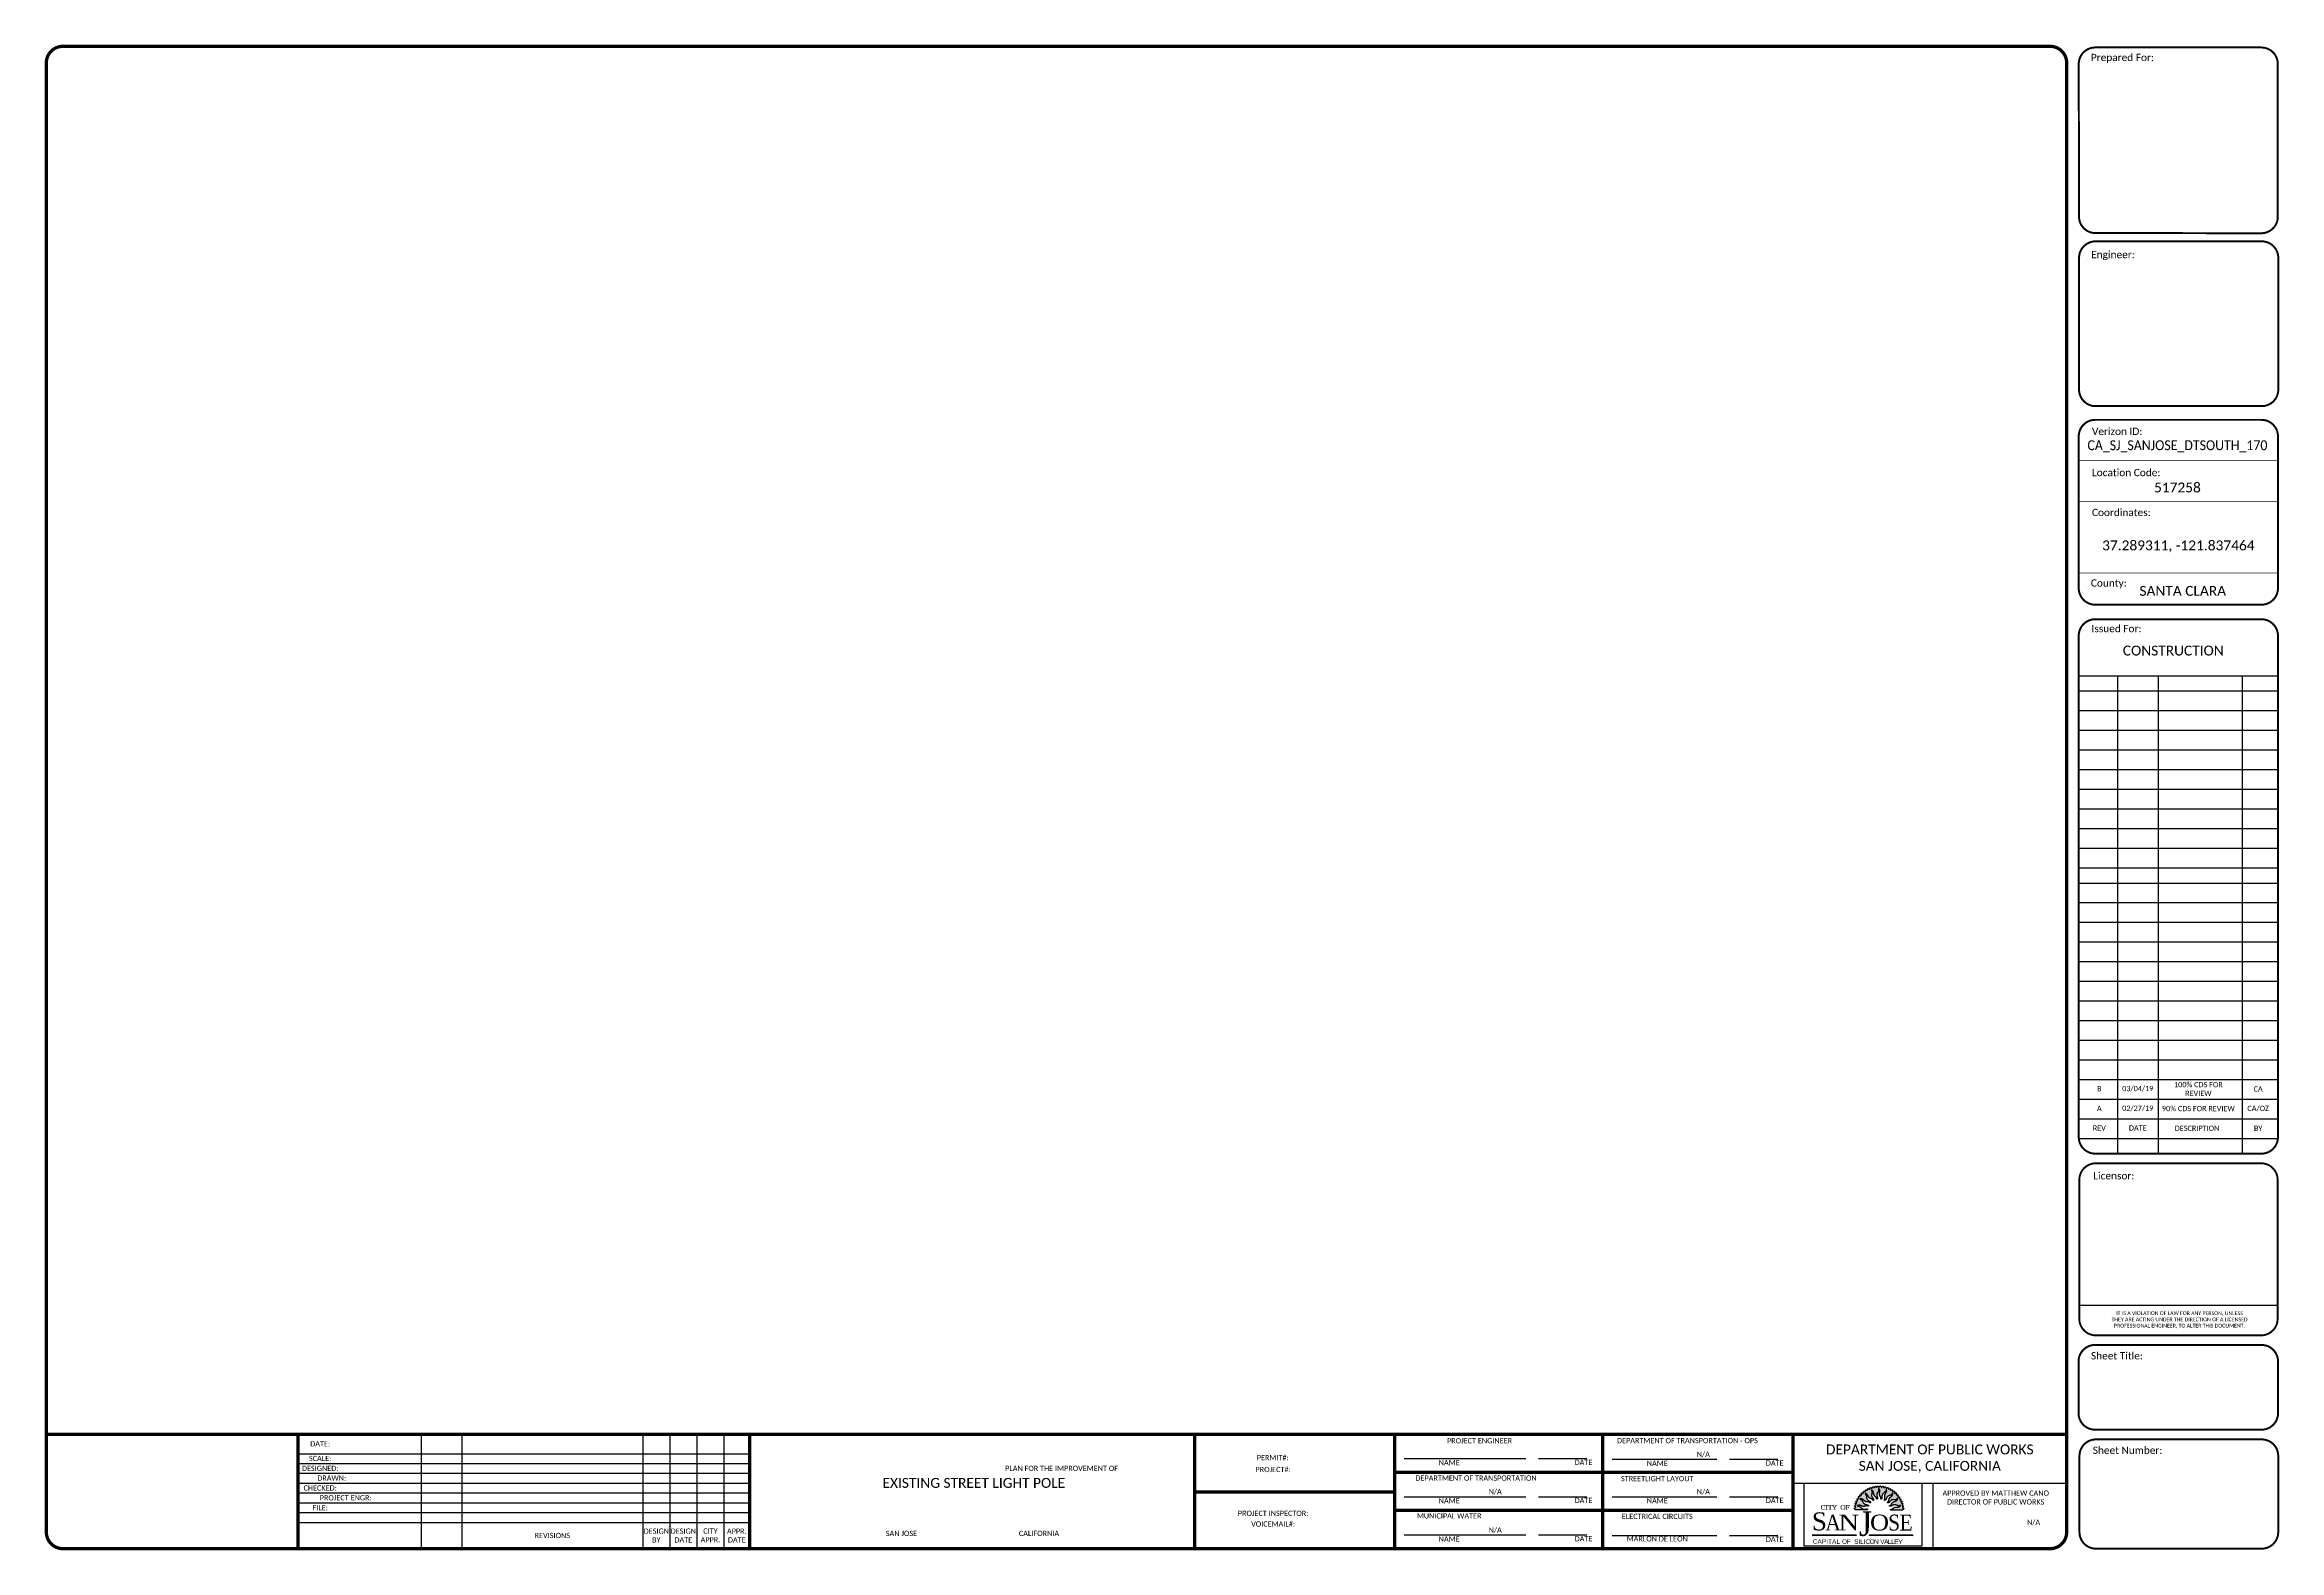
# Model space of a CAD drawing. Header units: inches. Extents: x 0 to 33.8, y 0 to 22.8.
import ezdxf

# ---------------------------------------------------------------- set-up
doc = ezdxf.new("R2010")
doc.units = ezdxf.units.IN
doc.header["$MEASUREMENT"] = 0
doc.layers.get('0').update_dxf_attribs({"linetype": 'CONTINUOUS'})
doc.layers.get('Defpoints').update_dxf_attribs({"linetype": 'CONTINUOUS'})
for name, color, linetype in [('AT&T NSB A&E Template Master Title Block (CD-24x36)$0$G-Anno-Titl-Thin', 4, 'CONTINUOUS'), ('AT&T NSB A&E Template Master Title Block (CD-24x36)$0$G-Anno-Ttlb-Line', 4, 'CONTINUOUS'), ('AT&T NSB A&E Template Master Title Block (CD-24x36)$0$G-Anno-Ttlb-Text', 2, 'CONTINUOUS'), ('Logo', 1, 'CONTINUOUS'), ('Project Title Block (CD-24x36)$0$G-Anno-Ttlb-Text', 2, 'CONTINUOUS')]:
    doc.layers.add(name, color=color, linetype=linetype)
doc.styles.add('AT&T NSB A&E Template Master Title Block (CD-24x36)$0$Standard', font='GOTHIC.TTF')
doc.styles.add('Project Title Block (CD-24x36)$0$BAG Sub Text', font='GOTHIC.TTF')
doc.styles.get("Standard").update_dxf_attribs({"font": 'romans'})

# ---------------------------------------------------------------- blocks, each defined once
blk = doc.blocks.new('CITY OF SAN JOSE LOGO')
h = blk.add_hatch(color=0)
h.dxf.hatch_style = 1
edge = h.paths.add_edge_path()
edge.add_line((1.154, -0.042), (1.152, -0.044))
edge.add_spline(control_points=[(1.152, -0.044), (1.146, -0.05), (1.14, -0.056), (1.135, -0.063)], knot_values=[65.018884, 65.018884, 65.018884, 65.018884, 65.912477, 65.912477, 65.912477, 65.912477], weights=[1, 1, 1, 1], degree=3, periodic=0)
edge.add_spline(control_points=[(1.135, -0.063), (1.129, -0.056), (1.123, -0.05), (1.115, -0.042)], knot_values=[65.912477, 65.912477, 65.912477, 65.912477, 66.827028, 66.827028, 66.827028, 66.827028], weights=[1, 1, 1, 1], degree=3, periodic=0)
edge.add_line((1.115, -0.042), (1.114, -0.044))
edge.add_spline(control_points=[(1.114, -0.044), (1.109, -0.051), (1.103, -0.057), (1.098, -0.064)], knot_values=[66.992057, 66.992057, 66.992057, 66.992057, 67.912477, 67.912477, 67.912477, 67.912477], weights=[1, 1, 1, 1], degree=3, periodic=0)
edge.add_spline(control_points=[(1.098, -0.064), (1.091, -0.058), (1.084, -0.051), (1.077, -0.045)], knot_values=[67.912477, 67.912477, 67.912477, 67.912477, 68.912477, 68.912477, 68.912477, 68.912477], weights=[1, 1, 1, 1], degree=3, periodic=0)
edge.add_spline(control_points=[(1.077, -0.045), (1.071, -0.053), (1.066, -0.061), (1.061, -0.07)], knot_values=[68.912477, 68.912477, 68.912477, 68.912477, 69.912477, 69.912477, 69.912477, 69.912477], weights=[1, 1, 1, 1], degree=3, periodic=0)
edge.add_spline(control_points=[(1.061, -0.07), (1.054, -0.064), (1.046, -0.059), (1.039, -0.054)], knot_values=[69.912477, 69.912477, 69.912477, 69.912477, 70.912477, 70.912477, 70.912477, 70.912477], weights=[1, 1, 1, 1], degree=3, periodic=0)
edge.add_spline(control_points=[(1.039, -0.054), (1.035, -0.063), (1.03, -0.072), (1.026, -0.081)], knot_values=[70.912477, 70.912477, 70.912477, 70.912477, 71.912477, 71.912477, 71.912477, 71.912477], weights=[1, 1, 1, 1], degree=3, periodic=0)
edge.add_spline(control_points=[(1.026, -0.081), (1.018, -0.076), (1.009, -0.07), (1.001, -0.065)], knot_values=[71.912477, 71.912477, 71.912477, 71.912477, 72.912477, 72.912477, 72.912477, 72.912477], weights=[1, 1, 1, 1], degree=3, periodic=0)
edge.add_spline(control_points=[(1.001, -0.065), (0.998, -0.075), (0.995, -0.084), (0.992, -0.094)], knot_values=[72.912477, 72.912477, 72.912477, 72.912477, 73.912477, 73.912477, 73.912477, 73.912477], weights=[1, 1, 1, 1], degree=3, periodic=0)
edge.add_spline(control_points=[(0.992, -0.094), (0.983, -0.089), (0.974, -0.085), (0.965, -0.08)], knot_values=[73.912477, 73.912477, 73.912477, 73.912477, 74.912477, 74.912477, 74.912477, 74.912477], weights=[1, 1, 1, 1], degree=3, periodic=0)
edge.add_spline(control_points=[(0.965, -0.08), (0.963, -0.089), (0.961, -0.099), (0.958, -0.108)], knot_values=[74.912477, 74.912477, 74.912477, 74.912477, 75.912477, 75.912477, 75.912477, 75.912477], weights=[1, 1, 1, 1], degree=3, periodic=0)
edge.add_spline(control_points=[(0.958, -0.108), (0.949, -0.105), (0.939, -0.102), (0.93, -0.099)], knot_values=[75.912477, 75.912477, 75.912477, 75.912477, 76.912477, 76.912477, 76.912477, 76.912477], weights=[1, 1, 1, 1], degree=3, periodic=0)
edge.add_spline(control_points=[(0.93, -0.099), (0.929, -0.109), (0.928, -0.118), (0.928, -0.128)], knot_values=[76.912477, 76.912477, 76.912477, 76.912477, 77.912477, 77.912477, 77.912477, 77.912477], weights=[1, 1, 1, 1], degree=3, periodic=0)
edge.add_spline(control_points=[(0.928, -0.128), (0.918, -0.126), (0.908, -0.124), (0.898, -0.122)], knot_values=[77.912477, 77.912477, 77.912477, 77.912477, 78.912477, 78.912477, 78.912477, 78.912477], weights=[1, 1, 1, 1], degree=3, periodic=0)
edge.add_spline(control_points=[(0.898, -0.122), (0.899, -0.132), (0.899, -0.141), (0.899, -0.151)], knot_values=[78.912477, 78.912477, 78.912477, 78.912477, 79.912477, 79.912477, 79.912477, 79.912477], weights=[1, 1, 1, 1], degree=3, periodic=0)
edge.add_spline(control_points=[(0.899, -0.151), (0.889, -0.15), (0.879, -0.148), (0.869, -0.147)], knot_values=[79.912477, 79.912477, 79.912477, 79.912477, 80.912477, 80.912477, 80.912477, 80.912477], weights=[1, 1, 1, 1], degree=3, periodic=0)
edge.add_spline(control_points=[(0.869, -0.147), (0.87, -0.157), (0.871, -0.166), (0.872, -0.176)], knot_values=[80.912477, 80.912477, 80.912477, 80.912477, 81.912477, 81.912477, 81.912477, 81.912477], weights=[1, 1, 1, 1], degree=3, periodic=0)
edge.add_spline(control_points=[(0.872, -0.176), (0.862, -0.176), (0.853, -0.175), (0.843, -0.175)], knot_values=[81.912477, 81.912477, 81.912477, 81.912477, 82.912477, 82.912477, 82.912477, 82.912477], weights=[1, 1, 1, 1], degree=3, periodic=0)
edge.add_spline(control_points=[(0.843, -0.175), (0.845, -0.185), (0.847, -0.194), (0.849, -0.203)], knot_values=[82.912477, 82.912477, 82.912477, 82.912477, 83.912477, 83.912477, 83.912477, 83.912477], weights=[1, 1, 1, 1], degree=3, periodic=0)
edge.add_spline(control_points=[(0.849, -0.203), (0.839, -0.204), (0.83, -0.205), (0.82, -0.206)], knot_values=[83.912477, 83.912477, 83.912477, 83.912477, 84.912477, 84.912477, 84.912477, 84.912477], weights=[1, 1, 1, 1], degree=3, periodic=0)
edge.add_spline(control_points=[(0.82, -0.206), (0.823, -0.216), (0.826, -0.225), (0.828, -0.235)], knot_values=[84.912477, 84.912477, 84.912477, 84.912477, 85.912477, 85.912477, 85.912477, 85.912477], weights=[1, 1, 1, 1], degree=3, periodic=0)
edge.add_spline(control_points=[(0.828, -0.235), (0.819, -0.237), (0.809, -0.239), (0.799, -0.241)], knot_values=[85.912477, 85.912477, 85.912477, 85.912477, 86.912477, 86.912477, 86.912477, 86.912477], weights=[1, 1, 1, 1], degree=3, periodic=0)
edge.add_spline(control_points=[(0.799, -0.241), (0.803, -0.249), (0.807, -0.256), (0.81, -0.264)], knot_values=[86.912477, 86.912477, 86.912477, 86.912477, 87.912477, 87.912477, 87.912477, 87.912477], weights=[1, 1, 1, 1], degree=3, periodic=0)
edge.add_spline(control_points=[(0.81, -0.264), (0.801, -0.268), (0.792, -0.271), (0.783, -0.275)], knot_values=[87.912477, 87.912477, 87.912477, 87.912477, 88.912477, 88.912477, 88.912477, 88.912477], weights=[1, 1, 1, 1], degree=3, periodic=0)
edge.add_spline(control_points=[(0.783, -0.275), (0.788, -0.283), (0.794, -0.291), (0.799, -0.299)], knot_values=[88.912477, 88.912477, 88.912477, 88.912477, 89.912477, 89.912477, 89.912477, 89.912477], weights=[1, 1, 1, 1], degree=3, periodic=0)
edge.add_spline(control_points=[(0.799, -0.299), (0.789, -0.302), (0.78, -0.306), (0.77, -0.309)], knot_values=[89.912477, 89.912477, 89.912477, 89.912477, 90.912477, 90.912477, 90.912477, 90.912477], weights=[1, 1, 1, 1], degree=3, periodic=0)
edge.add_spline(control_points=[(0.77, -0.309), (0.776, -0.317), (0.782, -0.325), (0.788, -0.333)], knot_values=[90.912477, 90.912477, 90.912477, 90.912477, 91.912477, 91.912477, 91.912477, 91.912477], weights=[1, 1, 1, 1], degree=3, periodic=0)
edge.add_spline(control_points=[(0.788, -0.333), (0.78, -0.337), (0.772, -0.342), (0.763, -0.346)], knot_values=[91.912477, 91.912477, 91.912477, 91.912477, 92.912477, 92.912477, 92.912477, 92.912477], weights=[1, 1, 1, 1], degree=3, periodic=0)
edge.add_spline(control_points=[(0.763, -0.346), (0.769, -0.353), (0.776, -0.36), (0.782, -0.367)], knot_values=[92.912477, 92.912477, 92.912477, 92.912477, 93.912477, 93.912477, 93.912477, 93.912477], weights=[1, 1, 1, 1], degree=3, periodic=0)
edge.add_spline(control_points=[(0.782, -0.367), (0.774, -0.373), (0.766, -0.379), (0.759, -0.385)], knot_values=[93.912477, 93.912477, 93.912477, 93.912477, 94.912477, 94.912477, 94.912477, 94.912477], weights=[1, 1, 1, 1], degree=3, periodic=0)
edge.add_spline(control_points=[(0.759, -0.385), (0.766, -0.392), (0.772, -0.398), (0.779, -0.405)], knot_values=[94.912477, 94.912477, 94.912477, 94.912477, 95.912477, 95.912477, 95.912477, 95.912477], weights=[1, 1, 1, 1], degree=3, periodic=0)
edge.add_spline(control_points=[(0.779, -0.405), (0.839, -0.405), (0.898, -0.405), (0.957, -0.406)], knot_values=[95.912477, 95.912477, 95.912477, 95.912477, 96.912477, 96.912477, 96.912477, 96.912477], weights=[1, 1, 1, 1], degree=3, periodic=0)
edge.add_spline(control_points=[(0.957, -0.406), (0.96, -0.405), (0.965, -0.399), (0.956, -0.391), (0.943, -0.39), (0.923, -0.394), (0.901, -0.397), (0.879, -0.386), (0.862, -0.371), (0.847, -0.358), (0.835, -0.348), (0.825, -0.348), (0.818, -0.347), (0.812, -0.349), (0.804, -0.343), (0.818, -0.336), (0.83, -0.335), (0.846, -0.334), (0.867, -0.344), (0.888, -0.354), (0.911, -0.353), (0.928, -0.35), (0.946, -0.34), (0.96, -0.346), (0.965, -0.349)], knot_values=[0, 0, 0, 0, 0.069703, 0.197526, 0.294856, 0.466266, 0.790704, 1.028546, 1.235025, 1.535478, 1.653614, 1.752281, 1.832092, 1.894994, 1.950228, 2.078459, 2.217461, 2.400663, 2.568027, 2.981807, 3.133652, 3.284134, 3.564973, 3.740364, 3.740364, 3.740364, 3.740364], weights=[1, 1, 1, 1, 1, 1, 1, 1, 1, 1, 1, 1, 1, 1, 1, 1, 1, 1, 1, 1, 1, 1, 1, 1, 1], degree=3, periodic=0)
edge.add_spline(control_points=[(0.965, -0.349), (0.966, -0.35), (0.967, -0.35), (0.969, -0.349)], knot_values=[3.740364, 3.740364, 3.740364, 3.740364, 4.351794, 4.351794, 4.351794, 4.351794], weights=[1, 0.969088, 0.969088, 1], degree=3, periodic=0)
edge.add_spline(control_points=[(0.969, -0.349), (0.972, -0.348), (0.979, -0.344), (0.972, -0.332), (0.96, -0.328), (0.942, -0.325), (0.919, -0.32), (0.9, -0.304), (0.888, -0.284), (0.881, -0.268), (0.873, -0.254), (0.863, -0.251), (0.856, -0.249), (0.85, -0.247), (0.847, -0.24), (0.86, -0.236), (0.872, -0.239), (0.886, -0.245), (0.905, -0.258), (0.921, -0.276), (0.943, -0.283), (0.96, -0.285), (0.98, -0.284), (0.99, -0.293), (0.994, -0.296)], knot_values=[4.351794, 4.351794, 4.351794, 4.351794, 4.452098, 4.582247, 4.680915, 4.856716, 5.181154, 5.422751, 5.639421, 5.91613, 6.027908, 6.123561, 6.224849, 6.278876, 6.321367, 6.424003, 6.580959, 6.751753, 6.913462, 7.341241, 7.493086, 7.643568, 7.922687, 8.077957, 8.077957, 8.077957, 8.077957], weights=[1, 1, 1, 1, 1, 1, 1, 1, 1, 1, 1, 1, 1, 1, 1, 1, 1, 1, 1, 1, 1, 1, 1, 1, 1], degree=3, periodic=0)
edge.add_spline(control_points=[(0.994, -0.296), (0.994, -0.297), (0.996, -0.298), (0.998, -0.298), (0.999, -0.298)], knot_values=[8.077957, 8.077957, 8.077957, 8.077957, 8.106921, 8.13983, 8.13983, 8.13983, 8.13983], weights=[1, 1, 1, 1, 1], degree=3, periodic=0)
edge.add_spline(control_points=[(0.999, -0.298), (1.001, -0.298), (1.009, -0.298), (1.004, -0.285), (0.998, -0.275), (0.981, -0.266), (0.962, -0.254), (0.947, -0.233), (0.944, -0.21), (0.944, -0.191), (0.938, -0.178), (0.933, -0.172), (0.929, -0.168), (0.924, -0.166), (0.92, -0.159), (0.933, -0.156), (0.943, -0.163), (0.955, -0.172), (0.968, -0.191), (0.977, -0.213), (0.996, -0.228), (1.012, -0.234), (1.031, -0.24), (1.038, -0.252), (1.04, -0.257)], knot_values=[8.13983, 8.13983, 8.13983, 8.13983, 8.209533, 8.337356, 8.434686, 8.606095, 8.930533, 9.179901, 9.395582, 9.675103, 9.770168, 9.860688, 9.923688, 9.977534, 10.030828, 10.119134, 10.270974, 10.447908, 10.592259, 11.03213, 11.185737, 11.338012, 11.617132, 11.780588, 11.780588, 11.780588, 11.780588], weights=[1, 1, 1, 1, 1, 1, 1, 1, 1, 1, 1, 1, 1, 1, 1, 1, 1, 1, 1, 1, 1, 1, 1, 1, 1], degree=3, periodic=0)
edge.add_spline(control_points=[(1.04, -0.257), (1.041, -0.258), (1.042, -0.26), (1.044, -0.26), (1.044, -0.26)], knot_values=[11.780588, 11.780588, 11.780588, 11.780588, 11.818644, 11.837073, 11.837073, 11.837073, 11.837073], weights=[1, 1, 1, 1, 1], degree=3, periodic=0)
edge.add_spline(control_points=[(1.044, -0.26), (1.047, -0.261), (1.054, -0.262), (1.053, -0.249), (1.051, -0.238), (1.038, -0.224), (1.023, -0.206), (1.021, -0.182), (1.025, -0.16), (1.028, -0.142), (1.029, -0.128), (1.026, -0.12), (1.022, -0.116), (1.02, -0.111), (1.019, -0.104), (1.03, -0.106), (1.036, -0.114), (1.046, -0.125), (1.054, -0.148), (1.053, -0.172), (1.066, -0.192), (1.078, -0.204), (1.093, -0.215), (1.097, -0.229), (1.098, -0.233)], knot_values=[11.837073, 11.837073, 11.837073, 11.837073, 11.90642, 12.034243, 12.131573, 12.302983, 12.627421, 12.865263, 13.071742, 13.330288, 13.459414, 13.53541, 13.594616, 13.648197, 13.70705, 13.781178, 13.909163, 14.070319, 14.239317, 14.676509, 14.828355, 14.978836, 15.257956, 15.409592, 15.409592, 15.409592, 15.409592], weights=[1, 1, 1, 1, 1, 1, 1, 1, 1, 1, 1, 1, 1, 1, 1, 1, 1, 1, 1, 1, 1, 1, 1, 1, 1], degree=3, periodic=0)
edge.add_spline(control_points=[(1.098, -0.233), (1.098, -0.235), (1.099, -0.237), (1.101, -0.238)], knot_values=[15.409592, 15.409592, 15.409592, 15.409592, 16.012577, 16.012577, 16.012577, 16.012577], weights=[1, 0.96993, 0.96993, 1], degree=3, periodic=0)
edge.add_spline(control_points=[(1.101, -0.238), (1.102, -0.24), (1.107, -0.245), (1.112, -0.231), (1.113, -0.221), (1.106, -0.203), (1.098, -0.181), (1.104, -0.157), (1.114, -0.138), (1.125, -0.123), (1.131, -0.109), (1.133, -0.1), (1.129, -0.094), (1.127, -0.09), (1.128, -0.08), (1.137, -0.087), (1.143, -0.096), (1.149, -0.111), (1.145, -0.136), (1.137, -0.159), (1.143, -0.181), (1.149, -0.198), (1.164, -0.212), (1.161, -0.224), (1.161, -0.228)], knot_values=[16.012577, 16.012577, 16.012577, 16.012577, 16.078411, 16.206234, 16.303563, 16.474973, 16.799411, 17.037253, 17.243732, 17.503342, 17.639652, 17.737755, 17.781945, 17.843401, 17.915074, 18.000738, 18.090855, 18.307327, 18.47675, 18.914422, 19.066268, 19.216749, 19.50711, 19.618699, 19.618699, 19.618699, 19.618699], weights=[1, 1, 1, 1, 1, 1, 1, 1, 1, 1, 1, 1, 1, 1, 1, 1, 1, 1, 1, 1, 1, 1, 1, 1, 1], degree=3, periodic=0)
edge.add_spline(control_points=[(1.161, -0.228), (1.16, -0.229), (1.16, -0.231), (1.159, -0.234), (1.16, -0.237), (1.16, -0.238)], knot_values=[19.618699, 19.618699, 19.618699, 19.618699, 19.648576, 19.68764, 19.733382, 19.733382, 19.733382, 19.733382], weights=[1, 1, 1, 1, 1, 1], degree=3, periodic=0)
edge.add_spline(control_points=[(1.16, -0.238), (1.161, -0.24), (1.165, -0.245), (1.173, -0.234), (1.178, -0.225), (1.177, -0.205), (1.179, -0.183), (1.19, -0.161), (1.207, -0.148), (1.223, -0.137), (1.234, -0.125), (1.237, -0.116), (1.239, -0.11), (1.238, -0.105), (1.242, -0.097), (1.25, -0.109), (1.251, -0.12), (1.247, -0.134), (1.239, -0.152), (1.223, -0.17), (1.219, -0.194), (1.224, -0.215), (1.225, -0.233), (1.22, -0.244), (1.218, -0.248)], knot_values=[19.733382, 19.733382, 19.733382, 19.733382, 19.787383, 19.915206, 20.012536, 20.183946, 20.50757, 20.739086, 20.951318, 21.203828, 21.372111, 21.455988, 21.514525, 21.573273, 21.624644, 21.74185, 21.846934, 22.019824, 22.189247, 22.494364, 22.774373, 22.937843, 23.206711, 23.331777, 23.331777, 23.331777, 23.331777], weights=[1, 1, 1, 1, 1, 1, 1, 1, 1, 1, 1, 1, 1, 1, 1, 1, 1, 1, 1, 1, 1, 1, 1, 1, 1], degree=3, periodic=0)
edge.add_spline(control_points=[(1.218, -0.248), (1.217, -0.249), (1.216, -0.251), (1.216, -0.254), (1.216, -0.256), (1.216, -0.257)], knot_values=[23.331777, 23.331777, 23.331777, 23.331777, 23.373938, 23.409193, 23.443012, 23.443012, 23.443012, 23.443012], weights=[1, 1, 1, 1, 1, 1], degree=3, periodic=0)
edge.add_spline(control_points=[(1.216, -0.257), (1.217, -0.259), (1.219, -0.265), (1.23, -0.257), (1.237, -0.25), (1.247, -0.236), (1.247, -0.213), (1.269, -0.199), (1.288, -0.187), (1.307, -0.184), (1.323, -0.178), (1.329, -0.169), (1.331, -0.161), (1.335, -0.156), (1.343, -0.15), (1.343, -0.167), (1.34, -0.178), (1.331, -0.191), (1.315, -0.207), (1.294, -0.219), (1.287, -0.24), (1.283, -0.256), (1.28, -0.273), (1.271, -0.282), (1.268, -0.284)], knot_values=[23.443012, 23.443012, 23.443012, 23.443012, 23.491601, 23.619424, 23.716754, 23.846622, 24.167978, 24.405821, 24.614069, 24.912233, 25.039038, 25.144411, 25.234525, 25.304538, 25.360499, 25.487971, 25.626291, 25.799181, 25.968603, 26.373689, 26.530682, 26.651687, 26.932553, 27.046601, 27.046601, 27.046601, 27.046601], weights=[1, 1, 1, 1, 1, 1, 1, 1, 1, 1, 1, 1, 1, 1, 1, 1, 1, 1, 1, 1, 1, 1, 1, 1, 1], degree=3, periodic=0)
edge.add_spline(control_points=[(1.268, -0.284), (1.268, -0.285), (1.266, -0.287), (1.263, -0.289), (1.263, -0.291), (1.263, -0.291)], knot_values=[27.046601, 27.046601, 27.046601, 27.046601, 27.090567, 27.124632, 27.146181, 27.146181, 27.146181, 27.146181], weights=[1, 1, 1, 1, 1, 1], degree=3, periodic=0)
edge.add_spline(control_points=[(1.263, -0.291), (1.263, -0.293), (1.264, -0.3), (1.277, -0.301), (1.286, -0.293), (1.298, -0.28), (1.311, -0.263), (1.333, -0.251), (1.357, -0.251), (1.376, -0.251), (1.393, -0.251), (1.401, -0.244), (1.406, -0.238), (1.412, -0.234), (1.421, -0.231), (1.415, -0.247), (1.409, -0.256), (1.396, -0.266), (1.375, -0.276), (1.35, -0.281), (1.334, -0.298), (1.324, -0.312), (1.318, -0.329), (1.308, -0.334), (1.305, -0.335)], knot_values=[27.146181, 27.146181, 27.146181, 27.146181, 27.212476, 27.331112, 27.454459, 27.597239, 27.906457, 28.166957, 28.373436, 28.670442, 28.797247, 28.90262, 28.992734, 29.062747, 29.118708, 29.24618, 29.3845, 29.55739, 29.726812, 30.164485, 30.316331, 30.466812, 30.745932, 30.841734, 30.841734, 30.841734, 30.841734], weights=[1, 1, 1, 1, 1, 1, 1, 1, 1, 1, 1, 1, 1, 1, 1, 1, 1, 1, 1, 1, 1, 1, 1, 1, 1], degree=3, periodic=0)
edge.add_spline(control_points=[(1.305, -0.335), (1.304, -0.336), (1.301, -0.337), (1.296, -0.339), (1.295, -0.342), (1.294, -0.343)], knot_values=[30.841734, 30.841734, 30.841734, 30.841734, 30.886338, 30.956207, 30.985288, 30.985288, 30.985288, 30.985288], weights=[1, 1, 1, 1, 1, 1], degree=3, periodic=0)
edge.add_spline(control_points=[(1.294, -0.343), (1.294, -0.344), (1.293, -0.35), (1.305, -0.351), (1.317, -0.351), (1.332, -0.34), (1.352, -0.327), (1.376, -0.327), (1.398, -0.334), (1.416, -0.34), (1.432, -0.346), (1.442, -0.342), (1.449, -0.338), (1.455, -0.336), (1.465, -0.337), (1.454, -0.35), (1.445, -0.356), (1.43, -0.361), (1.406, -0.364), (1.382, -0.36), (1.361, -0.371), (1.347, -0.381), (1.333, -0.396), (1.319, -0.397), (1.313, -0.397)], knot_values=[30.985288, 30.985288, 30.985288, 30.985288, 31.034759, 31.162582, 31.259912, 31.431321, 31.755759, 31.993601, 32.20008, 32.497086, 32.623891, 32.729264, 32.819378, 32.889391, 32.945352, 33.072824, 33.211144, 33.384034, 33.553456, 33.991129, 34.142975, 34.293456, 34.572576, 34.752444, 34.752444, 34.752444, 34.752444], weights=[1, 1, 1, 1, 1, 1, 1, 1, 1, 1, 1, 1, 1, 1, 1, 1, 1, 1, 1, 1, 1, 1, 1, 1, 1], degree=3, periodic=0)
edge.add_spline(control_points=[(1.313, -0.397), (1.311, -0.397), (1.307, -0.397), (1.305, -0.403), (1.308, -0.406), (1.309, -0.407)], knot_values=[34.752444, 34.752444, 34.752444, 34.752444, 34.807415, 34.867529, 34.912477, 34.912477, 34.912477, 34.912477], weights=[1, 1, 1, 1, 1, 1], degree=3, periodic=0)
edge.add_spline(control_points=[(1.309, -0.407), (1.369, -0.407), (1.429, -0.407), (1.489, -0.407)], knot_values=[34.912477, 34.912477, 34.912477, 34.912477, 35.912477, 35.912477, 35.912477, 35.912477], weights=[1, 1, 1, 1], degree=3, periodic=0)
edge.add_spline(control_points=[(1.489, -0.407), (1.496, -0.4), (1.503, -0.392), (1.51, -0.385)], knot_values=[35.912477, 35.912477, 35.912477, 35.912477, 36.912477, 36.912477, 36.912477, 36.912477], weights=[1, 1, 1, 1], degree=3, periodic=0)
edge.add_spline(control_points=[(1.51, -0.385), (1.502, -0.379), (1.495, -0.374), (1.487, -0.369)], knot_values=[36.912477, 36.912477, 36.912477, 36.912477, 37.912477, 37.912477, 37.912477, 37.912477], weights=[1, 1, 1, 1], degree=3, periodic=0)
edge.add_spline(control_points=[(1.487, -0.369), (1.493, -0.362), (1.499, -0.355), (1.504, -0.348)], knot_values=[37.912477, 37.912477, 37.912477, 37.912477, 38.912477, 38.912477, 38.912477, 38.912477], weights=[1, 1, 1, 1], degree=3, periodic=0)
edge.add_spline(control_points=[(1.504, -0.348), (1.497, -0.343), (1.489, -0.338), (1.481, -0.333)], knot_values=[38.912477, 38.912477, 38.912477, 38.912477, 39.912477, 39.912477, 39.912477, 39.912477], weights=[1, 1, 1, 1], degree=3, periodic=0)
edge.add_spline(control_points=[(1.481, -0.333), (1.486, -0.325), (1.491, -0.318), (1.496, -0.311)], knot_values=[39.912477, 39.912477, 39.912477, 39.912477, 40.912477, 40.912477, 40.912477, 40.912477], weights=[1, 1, 1, 1], degree=3, periodic=0)
edge.add_spline(control_points=[(1.496, -0.311), (1.487, -0.307), (1.478, -0.303), (1.469, -0.299)], knot_values=[40.912477, 40.912477, 40.912477, 40.912477, 41.912477, 41.912477, 41.912477, 41.912477], weights=[1, 1, 1, 1], degree=3, periodic=0)
edge.add_spline(control_points=[(1.469, -0.299), (1.474, -0.291), (1.479, -0.283), (1.484, -0.275)], knot_values=[41.912477, 41.912477, 41.912477, 41.912477, 42.912477, 42.912477, 42.912477, 42.912477], weights=[1, 1, 1, 1], degree=3, periodic=0)
edge.add_spline(control_points=[(1.484, -0.275), (1.474, -0.272), (1.465, -0.269), (1.456, -0.266)], knot_values=[42.912477, 42.912477, 42.912477, 42.912477, 43.912477, 43.912477, 43.912477, 43.912477], weights=[1, 1, 1, 1], degree=3, periodic=0)
edge.add_spline(control_points=[(1.456, -0.266), (1.46, -0.258), (1.463, -0.249), (1.467, -0.241)], knot_values=[43.912477, 43.912477, 43.912477, 43.912477, 44.912477, 44.912477, 44.912477, 44.912477], weights=[1, 1, 1, 1], degree=3, periodic=0)
edge.add_spline(control_points=[(1.467, -0.241), (1.457, -0.239), (1.448, -0.236), (1.438, -0.234)], knot_values=[44.912477, 44.912477, 44.912477, 44.912477, 45.912477, 45.912477, 45.912477, 45.912477], weights=[1, 1, 1, 1], degree=3, periodic=0)
edge.add_spline(control_points=[(1.438, -0.234), (1.441, -0.225), (1.444, -0.216), (1.447, -0.207)], knot_values=[45.912477, 45.912477, 45.912477, 45.912477, 46.912477, 46.912477, 46.912477, 46.912477], weights=[1, 1, 1, 1], degree=3, periodic=0)
edge.add_spline(control_points=[(1.447, -0.207), (1.437, -0.207), (1.427, -0.206), (1.417, -0.205)], knot_values=[46.912477, 46.912477, 46.912477, 46.912477, 47.912477, 47.912477, 47.912477, 47.912477], weights=[1, 1, 1, 1], degree=3, periodic=0)
edge.add_spline(control_points=[(1.417, -0.205), (1.419, -0.195), (1.421, -0.186), (1.424, -0.176)], knot_values=[47.912477, 47.912477, 47.912477, 47.912477, 48.912477, 48.912477, 48.912477, 48.912477], weights=[1, 1, 1, 1], degree=3, periodic=0)
edge.add_spline(control_points=[(1.424, -0.176), (1.414, -0.177), (1.404, -0.177), (1.395, -0.177)], knot_values=[48.912477, 48.912477, 48.912477, 48.912477, 49.912477, 49.912477, 49.912477, 49.912477], weights=[1, 1, 1, 1], degree=3, periodic=0)
edge.add_spline(control_points=[(1.395, -0.177), (1.396, -0.168), (1.397, -0.158), (1.398, -0.148)], knot_values=[49.912477, 49.912477, 49.912477, 49.912477, 50.912477, 50.912477, 50.912477, 50.912477], weights=[1, 1, 1, 1], degree=3, periodic=0)
edge.add_spline(control_points=[(1.398, -0.148), (1.389, -0.149), (1.379, -0.15), (1.37, -0.151)], knot_values=[50.912477, 50.912477, 50.912477, 50.912477, 51.912477, 51.912477, 51.912477, 51.912477], weights=[1, 1, 1, 1], degree=3, periodic=0)
edge.add_spline(control_points=[(1.37, -0.151), (1.37, -0.142), (1.37, -0.132), (1.37, -0.122)], knot_values=[51.912477, 51.912477, 51.912477, 51.912477, 52.912477, 52.912477, 52.912477, 52.912477], weights=[1, 1, 1, 1], degree=3, periodic=0)
edge.add_spline(control_points=[(1.37, -0.122), (1.36, -0.124), (1.35, -0.126), (1.34, -0.128)], knot_values=[52.912477, 52.912477, 52.912477, 52.912477, 53.912477, 53.912477, 53.912477, 53.912477], weights=[1, 1, 1, 1], degree=3, periodic=0)
edge.add_spline(control_points=[(1.34, -0.128), (1.339, -0.119), (1.339, -0.109), (1.339, -0.1)], knot_values=[53.912477, 53.912477, 53.912477, 53.912477, 54.912477, 54.912477, 54.912477, 54.912477], weights=[1, 1, 1, 1], degree=3, periodic=0)
edge.add_spline(control_points=[(1.339, -0.1), (1.329, -0.103), (1.32, -0.106), (1.31, -0.109)], knot_values=[54.912477, 54.912477, 54.912477, 54.912477, 55.912477, 55.912477, 55.912477, 55.912477], weights=[1, 1, 1, 1], degree=3, periodic=0)
edge.add_spline(control_points=[(1.31, -0.109), (1.308, -0.1), (1.306, -0.091), (1.305, -0.081)], knot_values=[55.912477, 55.912477, 55.912477, 55.912477, 56.912477, 56.912477, 56.912477, 56.912477], weights=[1, 1, 1, 1], degree=3, periodic=0)
edge.add_spline(control_points=[(1.305, -0.081), (1.296, -0.085), (1.288, -0.089), (1.279, -0.093)], knot_values=[56.912477, 56.912477, 56.912477, 56.912477, 57.912477, 57.912477, 57.912477, 57.912477], weights=[1, 1, 1, 1], degree=3, periodic=0)
edge.add_spline(control_points=[(1.279, -0.093), (1.276, -0.084), (1.272, -0.074), (1.269, -0.065)], knot_values=[57.912477, 57.912477, 57.912477, 57.912477, 58.912477, 58.912477, 58.912477, 58.912477], weights=[1, 1, 1, 1], degree=3, periodic=0)
edge.add_spline(control_points=[(1.269, -0.065), (1.261, -0.07), (1.252, -0.075), (1.244, -0.08)], knot_values=[58.912477, 58.912477, 58.912477, 58.912477, 59.912477, 59.912477, 59.912477, 59.912477], weights=[1, 1, 1, 1], degree=3, periodic=0)
edge.add_spline(control_points=[(1.244, -0.08), (1.24, -0.071), (1.236, -0.062), (1.232, -0.053)], knot_values=[59.912477, 59.912477, 59.912477, 59.912477, 60.912477, 60.912477, 60.912477, 60.912477], weights=[1, 1, 1, 1], degree=3, periodic=0)
edge.add_spline(control_points=[(1.232, -0.053), (1.224, -0.059), (1.216, -0.064), (1.209, -0.07)], knot_values=[60.912477, 60.912477, 60.912477, 60.912477, 61.912477, 61.912477, 61.912477, 61.912477], weights=[1, 1, 1, 1], degree=3, periodic=0)
edge.add_spline(control_points=[(1.209, -0.07), (1.204, -0.062), (1.199, -0.053), (1.193, -0.045)], knot_values=[61.912477, 61.912477, 61.912477, 61.912477, 62.912477, 62.912477, 62.912477, 62.912477], weights=[1, 1, 1, 1], degree=3, periodic=0)
edge.add_spline(control_points=[(1.193, -0.045), (1.187, -0.051), (1.18, -0.058), (1.174, -0.064)], knot_values=[62.912477, 62.912477, 62.912477, 62.912477, 63.912477, 63.912477, 63.912477, 63.912477], weights=[1, 1, 1, 1], degree=3, periodic=0)
edge.add_spline(control_points=[(1.174, -0.064), (1.168, -0.057), (1.162, -0.051), (1.154, -0.042)], knot_values=[63.912477, 63.912477, 63.912477, 63.912477, 64.812451, 64.812451, 64.812451, 64.812451], weights=[1, 1, 1, 1], degree=3, periodic=0)
h = blk.add_hatch(color=0)
h.dxf.hatch_style = 1
h.paths.add_polyline_path([(0.789, -0.781), (0.132, -0.779), (0.132, -0.792), (0.789, -0.794)])
h = blk.add_hatch(color=0)
h.dxf.hatch_style = 1
h.paths.add_polyline_path([(1.643, -0.783), (0.988, -0.781), (0.988, -0.795), (1.643, -0.796)])
at = {"color": 0}
for points in [[(0.789, -0.794), (0.132, -0.792), (0.132, -0.779), (0.789, -0.781)], [(0.988, -0.781), (1.643, -0.783), (1.643, -0.796), (0.988, -0.795)]]:
    blk.add_lwpolyline(points, close=True, dxfattribs=at)
blk.add_rational_spline([(0.957, -0.406), (0.96, -0.405), (0.965, -0.399), (0.956, -0.391), (0.943, -0.39), (0.923, -0.394), (0.901, -0.397), (0.879, -0.386), (0.862, -0.371), (0.847, -0.358), (0.835, -0.348), (0.825, -0.348), (0.818, -0.347), (0.812, -0.349), (0.804, -0.343), (0.818, -0.336), (0.83, -0.335), (0.846, -0.334), (0.867, -0.344), (0.888, -0.354), (0.911, -0.353), (0.928, -0.35), (0.946, -0.34), (0.96, -0.346), (0.965, -0.349), (0.966, -0.35), (0.967, -0.35), (0.969, -0.349), (0.972, -0.348), (0.979, -0.344), (0.972, -0.332), (0.96, -0.328), (0.942, -0.325), (0.919, -0.32), (0.9, -0.304), (0.888, -0.284), (0.881, -0.268), (0.873, -0.254), (0.863, -0.251), (0.856, -0.249), (0.85, -0.247), (0.847, -0.24), (0.86, -0.236), (0.872, -0.239), (0.886, -0.245), (0.905, -0.258), (0.921, -0.276), (0.943, -0.283), (0.96, -0.285), (0.98, -0.284), (0.99, -0.293), (0.994, -0.296), (0.994, -0.297), (0.996, -0.298), (0.998, -0.298), (0.999, -0.298), (1.001, -0.298), (1.009, -0.298), (1.004, -0.285), (0.998, -0.275), (0.981, -0.266), (0.962, -0.254), (0.947, -0.233), (0.944, -0.21), (0.944, -0.191), (0.938, -0.178), (0.933, -0.172), (0.929, -0.168), (0.924, -0.166), (0.92, -0.159), (0.933, -0.156), (0.943, -0.163), (0.955, -0.172), (0.968, -0.191), (0.977, -0.213), (0.996, -0.228), (1.012, -0.234), (1.031, -0.24), (1.038, -0.252), (1.04, -0.257), (1.041, -0.258), (1.042, -0.26), (1.044, -0.26), (1.044, -0.26), (1.047, -0.261), (1.054, -0.262), (1.053, -0.249), (1.051, -0.238), (1.038, -0.224), (1.023, -0.206), (1.021, -0.182), (1.025, -0.16), (1.028, -0.142), (1.029, -0.128), (1.026, -0.12), (1.022, -0.116), (1.02, -0.111), (1.019, -0.104), (1.03, -0.106), (1.036, -0.114), (1.046, -0.125), (1.054, -0.148), (1.053, -0.172), (1.066, -0.192), (1.078, -0.204), (1.093, -0.215), (1.097, -0.229), (1.098, -0.233), (1.098, -0.235), (1.099, -0.237), (1.101, -0.238), (1.102, -0.24), (1.107, -0.245), (1.112, -0.231), (1.113, -0.221), (1.106, -0.203), (1.098, -0.181), (1.104, -0.157), (1.114, -0.138), (1.125, -0.123), (1.131, -0.109), (1.133, -0.1), (1.129, -0.094), (1.127, -0.09), (1.128, -0.08), (1.137, -0.087), (1.143, -0.096), (1.149, -0.111), (1.145, -0.136), (1.137, -0.159), (1.143, -0.181), (1.149, -0.198), (1.164, -0.212), (1.161, -0.224), (1.161, -0.228), (1.16, -0.229), (1.16, -0.231), (1.159, -0.234), (1.16, -0.237), (1.16, -0.238), (1.161, -0.24), (1.165, -0.245), (1.173, -0.234), (1.178, -0.225), (1.177, -0.205), (1.179, -0.183), (1.19, -0.161), (1.207, -0.148), (1.223, -0.137), (1.234, -0.125), (1.237, -0.116), (1.239, -0.11), (1.238, -0.105), (1.242, -0.097), (1.25, -0.109), (1.251, -0.12), (1.247, -0.134), (1.239, -0.152), (1.223, -0.17), (1.219, -0.194), (1.224, -0.215), (1.225, -0.233), (1.22, -0.244), (1.218, -0.248), (1.217, -0.249), (1.216, -0.251), (1.216, -0.254), (1.216, -0.256), (1.216, -0.257), (1.217, -0.259), (1.219, -0.265), (1.23, -0.257), (1.237, -0.25), (1.247, -0.236), (1.247, -0.213), (1.269, -0.199), (1.288, -0.187), (1.307, -0.184), (1.323, -0.178), (1.329, -0.169), (1.331, -0.161), (1.335, -0.156), (1.343, -0.15), (1.343, -0.167), (1.34, -0.178), (1.331, -0.191), (1.315, -0.207), (1.294, -0.219), (1.287, -0.24), (1.283, -0.256), (1.28, -0.273), (1.271, -0.282), (1.268, -0.284), (1.268, -0.285), (1.266, -0.287), (1.263, -0.289), (1.263, -0.291), (1.263, -0.291), (1.263, -0.293), (1.264, -0.3), (1.277, -0.301), (1.286, -0.293), (1.298, -0.28), (1.311, -0.263), (1.333, -0.251), (1.357, -0.251), (1.376, -0.251), (1.393, -0.251), (1.401, -0.244), (1.406, -0.238), (1.412, -0.234), (1.421, -0.231), (1.415, -0.247), (1.409, -0.256), (1.396, -0.266), (1.375, -0.276), (1.35, -0.281), (1.334, -0.298), (1.324, -0.312), (1.318, -0.329), (1.308, -0.334), (1.305, -0.335), (1.304, -0.336), (1.301, -0.337), (1.296, -0.339), (1.295, -0.342), (1.294, -0.343), (1.294, -0.344), (1.293, -0.35), (1.305, -0.351), (1.317, -0.351), (1.332, -0.34), (1.352, -0.327), (1.376, -0.327), (1.398, -0.334), (1.416, -0.34), (1.432, -0.346), (1.442, -0.342), (1.449, -0.338), (1.455, -0.336), (1.465, -0.337), (1.454, -0.35), (1.445, -0.356), (1.43, -0.361), (1.406, -0.364), (1.382, -0.36), (1.361, -0.371), (1.347, -0.381), (1.333, -0.396), (1.319, -0.397), (1.313, -0.397), (1.311, -0.397), (1.307, -0.397), (1.305, -0.403), (1.308, -0.406), (1.309, -0.407), (1.369, -0.407), (1.429, -0.407), (1.489, -0.407), (1.496, -0.4), (1.503, -0.392), (1.51, -0.385), (1.502, -0.379), (1.495, -0.374), (1.487, -0.369), (1.493, -0.362), (1.499, -0.355), (1.504, -0.348), (1.497, -0.343), (1.489, -0.338), (1.481, -0.333), (1.486, -0.325), (1.491, -0.318), (1.496, -0.311), (1.487, -0.307), (1.478, -0.303), (1.469, -0.299), (1.474, -0.291), (1.479, -0.283), (1.484, -0.275), (1.474, -0.272), (1.465, -0.269), (1.456, -0.266), (1.46, -0.258), (1.463, -0.249), (1.467, -0.241), (1.457, -0.239), (1.448, -0.236), (1.438, -0.234), (1.441, -0.225), (1.444, -0.216), (1.447, -0.207), (1.437, -0.207), (1.427, -0.206), (1.417, -0.205), (1.419, -0.195), (1.421, -0.186), (1.424, -0.176), (1.414, -0.177), (1.404, -0.177), (1.395, -0.177), (1.396, -0.168), (1.397, -0.158), (1.398, -0.148), (1.389, -0.149), (1.379, -0.15), (1.37, -0.151), (1.37, -0.142), (1.37, -0.132), (1.37, -0.122), (1.36, -0.124), (1.35, -0.126), (1.34, -0.128), (1.339, -0.119), (1.339, -0.109), (1.339, -0.1), (1.329, -0.103), (1.32, -0.106), (1.31, -0.109), (1.308, -0.1), (1.306, -0.091), (1.305, -0.081), (1.296, -0.085), (1.288, -0.089), (1.279, -0.093), (1.276, -0.084), (1.272, -0.074), (1.269, -0.065), (1.261, -0.07), (1.252, -0.075), (1.244, -0.08), (1.24, -0.071), (1.236, -0.062), (1.232, -0.053), (1.224, -0.059), (1.216, -0.064), (1.209, -0.07), (1.204, -0.062), (1.199, -0.053), (1.193, -0.045), (1.187, -0.051), (1.18, -0.058), (1.174, -0.064), (1.167, -0.057), (1.16, -0.049), (1.154, -0.042), (1.147, -0.049), (1.141, -0.056), (1.135, -0.063), (1.128, -0.056), (1.122, -0.049), (1.115, -0.042), (1.109, -0.049), (1.104, -0.057), (1.098, -0.064), (1.091, -0.058), (1.084, -0.051), (1.077, -0.045), (1.071, -0.053), (1.066, -0.061), (1.061, -0.07), (1.054, -0.064), (1.046, -0.059), (1.039, -0.054), (1.035, -0.063), (1.03, -0.072), (1.026, -0.081), (1.018, -0.076), (1.009, -0.07), (1.001, -0.065), (0.998, -0.075), (0.995, -0.084), (0.992, -0.094), (0.983, -0.089), (0.974, -0.085), (0.965, -0.08), (0.963, -0.089), (0.961, -0.099), (0.958, -0.108), (0.949, -0.105), (0.939, -0.102), (0.93, -0.099), (0.929, -0.109), (0.928, -0.118), (0.928, -0.128), (0.918, -0.126), (0.908, -0.124), (0.898, -0.122), (0.899, -0.132), (0.899, -0.141), (0.899, -0.151), (0.889, -0.15), (0.879, -0.148), (0.869, -0.147), (0.87, -0.157), (0.871, -0.166), (0.872, -0.176), (0.862, -0.176), (0.853, -0.175), (0.843, -0.175), (0.845, -0.185), (0.847, -0.194), (0.849, -0.203), (0.839, -0.204), (0.83, -0.205), (0.82, -0.206), (0.823, -0.216), (0.826, -0.225), (0.828, -0.235), (0.819, -0.237), (0.809, -0.239), (0.799, -0.241), (0.803, -0.249), (0.807, -0.256), (0.81, -0.264), (0.801, -0.268), (0.792, -0.271), (0.783, -0.275), (0.788, -0.283), (0.794, -0.291), (0.799, -0.299), (0.789, -0.302), (0.78, -0.306), (0.77, -0.309), (0.776, -0.317), (0.782, -0.325), (0.788, -0.333), (0.78, -0.337), (0.772, -0.342), (0.763, -0.346), (0.769, -0.353), (0.776, -0.36), (0.782, -0.367), (0.774, -0.373), (0.766, -0.379), (0.759, -0.385), (0.766, -0.392), (0.772, -0.398), (0.779, -0.405), (0.839, -0.405), (0.898, -0.405), (0.957, -0.406)], [1, 1, 1, 1, 1, 1, 1, 1, 1, 1, 1, 1, 1, 1, 1, 1, 1, 1, 1, 1, 1, 1, 1, 1, 1, 0.969088000892, 0.969088000892, 1, 1, 1, 1, 1, 1, 1, 1, 1, 1, 1, 1, 1, 1, 1, 1, 1, 1, 1, 1, 1, 1, 1, 1, 1, 1, 1, 1, 1, 1, 1, 1, 1, 1, 1, 1, 1, 1, 1, 1, 1, 1, 1, 1, 1, 1, 1, 1, 1, 1, 1, 1, 1, 1, 1, 1, 1, 1, 1, 1, 1, 1, 1, 1, 1, 1, 1, 1, 1, 1, 1, 1, 1, 1, 1, 1, 1, 1, 1, 1, 1, 0.969929635821, 0.969929635821, 1, 1, 1, 1, 1, 1, 1, 1, 1, 1, 1, 1, 1, 1, 1, 1, 1, 1, 1, 1, 1, 1, 1, 1, 1, 1, 1, 1, 1, 1, 1, 1, 1, 1, 1, 1, 1, 1, 1, 1, 1, 1, 1, 1, 1, 1, 1, 1, 1, 1, 1, 1, 1, 1, 1, 1, 1, 1, 1, 1, 1, 1, 1, 1, 1, 1, 1, 1, 1, 1, 1, 1, 1, 1, 1, 1, 1, 1, 1, 1, 1, 1, 1, 1, 1, 1, 1, 1, 1, 1, 1, 1, 1, 1, 1, 1, 1, 1, 1, 1, 1, 1, 1, 1, 1, 1, 1, 1, 1, 1, 1, 1, 1, 1, 1, 1, 1, 1, 1, 1, 1, 1, 1, 1, 1, 1, 1, 1, 1, 1, 1, 1, 1, 1, 1, 1, 1, 1, 1, 1, 1, 1, 1, 1, 1, 1, 1, 1, 1, 1, 1, 1, 1, 1, 1, 1, 1, 1, 1, 1, 1, 1, 1, 1, 1, 1, 1, 1, 1, 1, 1, 1, 1, 1, 1, 1, 1, 1, 1, 1, 1, 1, 1, 1, 1, 1, 1, 1, 1, 1, 1, 1, 1, 1, 1, 1, 1, 1, 1, 1, 1, 1, 1, 1, 1, 1, 1, 1, 1, 1, 1, 1, 1, 1, 1, 1, 1, 1, 1, 1, 1, 1, 1, 1, 1, 1, 1, 1, 1, 1, 1, 1, 1, 1, 1, 1, 1, 1, 1, 1, 1, 1, 1, 1, 1, 1, 1, 1, 1, 1, 1, 1, 1, 1, 1, 1, 1, 1, 1, 1, 1, 1, 1, 1, 1, 1, 1, 1, 1, 1, 1, 1, 1, 1, 1, 1, 1, 1, 1, 1, 1, 1, 1, 1, 1, 1, 1, 1, 1, 1, 1, 1, 1, 1, 1, 1, 1, 1, 1, 1, 1, 1, 1, 1, 1, 1, 1, 1, 1, 1, 1, 1, 1, 1, 1, 1, 1, 1, 1, 1, 1, 1, 1, 1, 1, 1, 1, 1, 1, 1, 1, 1], degree=3, knots=[0, 0, 0, 0, 0.069703, 0.197526, 0.294856, 0.466266, 0.790704, 1.028546, 1.235025, 1.535478, 1.653614, 1.752281, 1.832092, 1.894994, 1.950228, 2.078459, 2.217461, 2.400663, 2.568027, 2.981807, 3.133652, 3.284134, 3.564973, 3.740364, 3.740364, 3.740364, 4.351794, 4.351794, 4.351794, 4.452098, 4.582247, 4.680915, 4.856716, 5.181154, 5.422751, 5.639421, 5.91613, 6.027908, 6.123561, 6.224849, 6.278876, 6.321367, 6.424003, 6.580959, 6.751753, 6.913462, 7.341241, 7.493086, 7.643568, 7.922687, 8.077957, 8.077957, 8.077957, 8.106921, 8.13983, 8.13983, 8.13983, 8.209533, 8.337356, 8.434686, 8.606095, 8.930533, 9.179901, 9.395582, 9.675103, 9.770168, 9.860688, 9.923688, 9.977534, 10.030828, 10.119134, 10.270974, 10.447908, 10.592259, 11.03213, 11.185737, 11.338012, 11.617132, 11.780588, 11.780588, 11.780588, 11.818644, 11.837073, 11.837073, 11.837073, 11.90642, 12.034243, 12.131573, 12.302983, 12.627421, 12.865263, 13.071742, 13.330288, 13.459414, 13.53541, 13.594616, 13.648197, 13.70705, 13.781178, 13.909163, 14.070319, 14.239317, 14.676509, 14.828355, 14.978836, 15.257956, 15.409592, 15.409592, 15.409592, 16.012577, 16.012577, 16.012577, 16.078411, 16.206234, 16.303563, 16.474973, 16.799411, 17.037253, 17.243732, 17.503342, 17.639652, 17.737755, 17.781945, 17.843401, 17.915074, 18.000738, 18.090855, 18.307327, 18.47675, 18.914422, 19.066268, 19.216749, 19.50711, 19.618699, 19.618699, 19.618699, 19.648576, 19.68764, 19.733382, 19.733382, 19.733382, 19.787383, 19.915206, 20.012536, 20.183946, 20.50757, 20.739086, 20.951318, 21.203828, 21.372111, 21.455988, 21.514525, 21.573273, 21.624644, 21.74185, 21.846934, 22.019824, 22.189247, 22.494364, 22.774373, 22.937843, 23.206711, 23.331777, 23.331777, 23.331777, 23.373938, 23.409193, 23.443012, 23.443012, 23.443012, 23.491601, 23.619424, 23.716754, 23.846622, 24.167978, 24.405821, 24.614069, 24.912233, 25.039038, 25.144411, 25.234525, 25.304538, 25.360499, 25.487971, 25.626291, 25.799181, 25.968603, 26.373689, 26.530682, 26.651687, 26.932553, 27.046601, 27.046601, 27.046601, 27.090567, 27.124632, 27.146181, 27.146181, 27.146181, 27.212476, 27.331112, 27.454459, 27.597239, 27.906457, 28.166957, 28.373436, 28.670442, 28.797247, 28.90262, 28.992734, 29.062747, 29.118708, 29.24618, 29.3845, 29.55739, 29.726812, 30.164485, 30.316331, 30.466812, 30.745932, 30.841734, 30.841734, 30.841734, 30.886338, 30.956207, 30.985288, 30.985288, 30.985288, 31.034759, 31.162582, 31.259912, 31.431321, 31.755759, 31.993601, 32.20008, 32.497086, 32.623891, 32.729264, 32.819378, 32.889391, 32.945352, 33.072824, 33.211144, 33.384034, 33.553456, 33.991129, 34.142975, 34.293456, 34.572576, 34.752444, 34.752444, 34.752444, 34.807415, 34.867529, 34.912477, 34.912477, 34.912477, 35.912477, 35.912477, 35.912477, 36.912477, 36.912477, 36.912477, 37.912477, 37.912477, 37.912477, 38.912477, 38.912477, 38.912477, 39.912477, 39.912477, 39.912477, 40.912477, 40.912477, 40.912477, 41.912477, 41.912477, 41.912477, 42.912477, 42.912477, 42.912477, 43.912477, 43.912477, 43.912477, 44.912477, 44.912477, 44.912477, 45.912477, 45.912477, 45.912477, 46.912477, 46.912477, 46.912477, 47.912477, 47.912477, 47.912477, 48.912477, 48.912477, 48.912477, 49.912477, 49.912477, 49.912477, 50.912477, 50.912477, 50.912477, 51.912477, 51.912477, 51.912477, 52.912477, 52.912477, 52.912477, 53.912477, 53.912477, 53.912477, 54.912477, 54.912477, 54.912477, 55.912477, 55.912477, 55.912477, 56.912477, 56.912477, 56.912477, 57.912477, 57.912477, 57.912477, 58.912477, 58.912477, 58.912477, 59.912477, 59.912477, 59.912477, 60.912477, 60.912477, 60.912477, 61.912477, 61.912477, 61.912477, 62.912477, 62.912477, 62.912477, 63.912477, 63.912477, 63.912477, 64.912477, 64.912477, 64.912477, 65.912477, 65.912477, 65.912477, 66.912477, 66.912477, 66.912477, 67.912477, 67.912477, 67.912477, 68.912477, 68.912477, 68.912477, 69.912477, 69.912477, 69.912477, 70.912477, 70.912477, 70.912477, 71.912477, 71.912477, 71.912477, 72.912477, 72.912477, 72.912477, 73.912477, 73.912477, 73.912477, 74.912477, 74.912477, 74.912477, 75.912477, 75.912477, 75.912477, 76.912477, 76.912477, 76.912477, 77.912477, 77.912477, 77.912477, 78.912477, 78.912477, 78.912477, 79.912477, 79.912477, 79.912477, 80.912477, 80.912477, 80.912477, 81.912477, 81.912477, 81.912477, 82.912477, 82.912477, 82.912477, 83.912477, 83.912477, 83.912477, 84.912477, 84.912477, 84.912477, 85.912477, 85.912477, 85.912477, 86.912477, 86.912477, 86.912477, 87.912477, 87.912477, 87.912477, 88.912477, 88.912477, 88.912477, 89.912477, 89.912477, 89.912477, 90.912477, 90.912477, 90.912477, 91.912477, 91.912477, 91.912477, 92.912477, 92.912477, 92.912477, 93.912477, 93.912477, 93.912477, 94.912477, 94.912477, 94.912477, 95.912477, 95.912477, 95.912477, 96.912477, 96.912477, 96.912477, 96.912477], dxfattribs=at)
at = {"layer": 'Defpoints'}
blk.add_lwpolyline([(0, -0.956), (0, 0), (1.782, 0), (1.782, -0.956)], close=True, dxfattribs=at)
at = {"color": 0, "attachment_point": 1, "rotation": 359.8423}
for s, width, insert, char_height in [('{\\fCambria|b0|i0|c0|p18;\\W1.3;\\T0.9;CITY  OF}', 5.6414, (0.25, -0.332), 0.07026), ('{\\fDutch801 Rm BT|b0|i0|c0|p18;\\T0.9;S\\H0.87458x;\\Q-1;\\W0.9;\\T0.85;A\\Q0;\\W1.2;\\T1;N\\H1.14341x;\\W0.9; }', 2.95, (0.117, -0.442), 0.272724), ('{\\fDutch801 Rm BT|b0|i0|c0|p18;\\H1.35593x;\\W0.9;J}', 2.95, (0.833, -0.428), 0.27272), ('{\\fDutch801 Rm BT|b0|i0|c0|p18;\\W1.1;\\T0.95;O\\W0.9;S\\T1;E}', 27.38173, (0.998, -0.476), 0.24037), ('{\\fPerpetua|b0|i0|c0|p18;\\W0.98;\\T1.05;CAPITAL \\T1;OF  SILI\\W1.08;\\T0.85;CO\\T0.95;N\\W0.98;\\T1; \\T0.9;V\\W1.08;\\T0.85;ALLE\\W1.18;\\T0.95;Y}', 18.82274, (0.131, -0.848), 0.070261)]:
    blk.add_mtext_dynamic_manual_height_columns(s, width=width, gutter_width=1, heights=[0], dxfattribs=dict(at, insert=insert, char_height=char_height))

msp = doc.modelspace()

# ---------------------------------------------------------------- linework, layer by layer
for p, q in [((23.563, 0.007), (23.563, 1.74)), ((28.563, 0.999), (28.563, 0.999))]:
    msp.add_line(p, q)
at = {"layer": 'AT&T NSB A&E Template Master Title Block (CD-24x36)$0$G-Anno-Titl-Thin', "color": 3}
for p, q in [((30.77, 13.222), (33.786, 13.222)), ((31.357, 13.222), (31.357, 5.987)), ((31.97, 13.222), (31.97, 5.987)), ((33.245, 13.222), (33.245, 5.987)), ((30.77, 12.991), (33.786, 12.991)), ((30.77, 12.694), (33.786, 12.694)), ((30.77, 12.396), (33.786, 12.396)), ((30.77, 12.099), (33.786, 12.099)), ((30.77, 11.801), (33.786, 11.801)), ((30.77, 11.504), (33.786, 11.504)), ((30.77, 11.207), (33.786, 11.207)), ((30.77, 10.909), (33.786, 10.909)), ((30.77, 10.612), (33.786, 10.612)), ((30.77, 10.612), (33.786, 10.612)), ((30.77, 10.315), (33.786, 10.315)), ((30.77, 10.084), (33.786, 10.084)), ((30.77, 9.787), (33.786, 9.787)), ((30.77, 9.489), (33.786, 9.489)), ((30.77, 9.192), (33.786, 9.192)), ((30.77, 8.894), (33.786, 8.894)), ((30.77, 8.597), (33.786, 8.597)), ((30.77, 8.3), (33.786, 8.3)), ((30.77, 8.002), (33.786, 8.002)), ((30.77, 7.705), (33.786, 7.705)), ((30.77, 7.408), (33.786, 7.408)), ((30.77, 7.11), (33.786, 7.11)), ((30.77, 6.813), (33.786, 6.813)), ((30.77, 6.515), (33.786, 6.515)), ((30.77, 6.218), (33.786, 6.218)), ((5.677, 1.74), (5.677, 0.007)), ((6.29, 1.74), (6.29, 0.007)), ((9.03, 1.74), (9.03, 0.007)), ((9.44, 1.74), (9.44, 0.007)), ((9.849, 1.74), (9.849, 0.007)), ((10.259, 1.74), (10.259, 0.007)), ((3.805, 1.445), (10.646, 1.445)), ((3.805, 1.445), (10.646, 1.445)), ((20.557, 1.37), (22.398, 1.37)), ((20.557, 1.37), (22.398, 1.37)), ((22.59, 1.37), (23.321, 1.37)), ((22.59, 1.37), (23.321, 1.37)), ((23.707, 1.36), (25.293, 1.36)), ((23.707, 1.36), (25.293, 1.36)), ((25.485, 1.36), (26.216, 1.36)), ((25.485, 1.36), (26.216, 1.36)), ((3.805, 1.296), (10.646, 1.296)), ((3.805, 1.296), (10.646, 1.296)), ((3.805, 1.148), (10.646, 1.148)), ((3.805, 1.148), (10.646, 1.148)), ((3.805, 0.999), (10.646, 0.999)), ((3.805, 0.999), (10.646, 0.999)), ((3.805, 0.85), (10.646, 0.85)), ((3.805, 0.85), (10.646, 0.85)), ((3.805, 0.702), (10.646, 0.702)), ((17.402, 0.866), (20.41, 0.866)), ((20.557, 0.794), (22.398, 0.794)), ((20.557, 0.794), (22.398, 0.794)), ((22.59, 0.794), (23.321, 0.794)), ((22.59, 0.794), (23.321, 0.794)), ((23.707, 0.794), (25.293, 0.794)), ((23.707, 0.794), (25.293, 0.794)), ((25.485, 0.794), (26.216, 0.794)), ((25.485, 0.794), (26.216, 0.794)), ((26.443, 0.999), (30.587, 0.999)), ((26.443, 0.999), (30.587, 0.999)), ((28.563, 0.999), (28.563, 0.007)), ((3.805, 0.553), (10.646, 0.553)), ((3.805, 0.553), (10.646, 0.553)), ((3.805, 0.404), (10.646, 0.404)), ((20.413, 0.606), (23.563, 0.606)), ((23.563, 0.606), (26.443, 0.606)), ((17.387, 0.007), (19.228, 0.007)), ((20.557, 0.214), (22.398, 0.214)), ((20.557, 0.214), (22.398, 0.214)), ((22.59, 0.214), (23.321, 0.214)), ((22.59, 0.214), (23.321, 0.214)), ((23.707, 0.207), (25.293, 0.207)), ((23.707, 0.207), (25.293, 0.207)), ((25.485, 0.207), (26.216, 0.207)), ((25.485, 0.207), (26.216, 0.207))]:
    msp.add_line(p, q, dxfattribs=at)
at = {"layer": 'AT&T NSB A&E Template Master Title Block (CD-24x36)$0$G-Anno-Ttlb-Line', "const_width": 0.05}
msp.add_lwpolyline([(30.587, 0.257), (30.587, 22.5, 0.414214), (30.337, 22.75), (0.25, 22.75, 0.414214), (0, 22.5), (0, 0.257, 0.414214), (0.25, 0.007), (30.337, 0.007, 0.414214)], format="xyb", close=True, dxfattribs=at)
at = {"layer": 'AT&T NSB A&E Template Master Title Block (CD-24x36)$0$G-Anno-Ttlb-Line', "color": 5}
for points, const_width in [([(30.774, 20.172), (30.77, 22.482, -0.414717), (31.02, 22.733), (33.534, 22.733, -0.414214), (33.784, 22.483), (33.784, 20.171, -0.414457), (33.534, 19.921), (31.023, 19.923, -0.413467)], 0.03), ([(33.541, 17.303), (31.025, 17.303, -0.414214), (30.775, 17.553), (30.775, 19.548, -0.414214), (31.025, 19.798), (33.541, 19.798, -0.414214), (33.791, 19.548), (33.791, 17.553, -0.414214)], 0.03), ([(33.536, 14.297), (31.02, 14.297, -0.414214), (30.77, 14.547), (30.77, 16.846, -0.414214), (31.02, 17.096), (33.536, 17.096, -0.414214), (33.786, 16.846), (33.786, 14.547, -0.414214)], 0.03), ([(33.536, 5.987), (31.02, 5.987, -0.414214), (30.77, 6.237), (30.77, 13.827, -0.414214), (31.02, 14.077), (33.536, 14.077, -0.414214), (33.786, 13.827), (33.786, 6.237, -0.414214)], 0.03), ([(33.531, 5.841), (31.029, 5.841, 0.414214), (30.779, 5.591), (30.779, 3.486, 0.414214), (31.029, 3.236), (33.531, 3.236, 0.414214), (33.781, 3.486), (33.781, 5.591, 0.414214)], 0.0287), ([(30.779, 3.486), (30.779, 3.69), (33.781, 3.69), (33.781, 3.486, -0.414214), (33.531, 3.236), (31.029, 3.236, -0.414214)], 0.017), ([(30.767, 2.841), (30.767, 2.058, 0.414214), (31.017, 1.808), (33.537, 1.808, 0.414214), (33.787, 2.058), (33.787, 2.841, 0.414214), (33.537, 3.091), (31.017, 3.091, 0.414214)], 0.03), ([(30.781, 1.411), (30.781, 0.257, 0.414214), (31.031, 0.007), (33.54, 0.007, 0.414214), (33.79, 0.257), (33.79, 1.411, 0.414214), (33.54, 1.661), (31.031, 1.661, 0.414214)], 0.03)]:
    msp.add_lwpolyline(points, format="xyb", close=True, dxfattribs=dict(at, const_width=const_width))
at = {"layer": 'AT&T NSB A&E Template Master Title Block (CD-24x36)$0$G-Anno-Ttlb-Line', "color": 3, "const_width": 0.01}
for points in [[(30.77, 16.483), (33.786, 16.483)], [(30.77, 15.858), (33.786, 15.858)], [(30.77, 14.777), (33.786, 14.777)]]:
    msp.add_lwpolyline(points, dxfattribs=at)
at = {"layer": 'AT&T NSB A&E Template Master Title Block (CD-24x36)$0$G-Anno-Ttlb-Line', "const_width": 0.05}
for points in [[(0, 1.74), (30.587, 1.74)], [(3.808, 0.007), (3.808, 1.74)], [(10.646, 0.007), (10.646, 1.74)], [(17.387, 0.007), (17.387, 1.74)], [(20.413, 0.007), (20.413, 1.74)], [(23.292, 1.74), (26.443, 1.74)], [(23.563, 0.007), (23.563, 1.74)], [(26.443, 0.007), (26.443, 1.74)], [(20.413, 1.163), (23.563, 1.163)], [(23.292, 1.164), (26.443, 1.164)], [(17.387, 0.866), (20.41, 0.866)], [(20.413, 0.587), (23.563, 0.587)], [(23.563, 0.587), (26.443, 0.587)], [(23.292, 0.007), (26.443, 0.007)]]:
    msp.add_lwpolyline(points, dxfattribs=at)

# ---------------------------------------------------------------- block references
at = {"layer": 'Logo', "color": 7}
msp.add_blockref('CITY OF SAN JOSE LOGO', (26.612, 0.999), dxfattribs=at)

# ---------------------------------------------------------------- texts
at = {"layer": 'AT&T NSB A&E Template Master Title Block (CD-24x36)$0$G-Anno-Ttlb-Text', "style": 'AT&T NSB A&E Template Master Title Block (CD-24x36)$0$Standard'}
for s, insert, char_height, width, attachment_point in [('{\\fCalibri|b0|i0|c0|p34;Prepared For:}', (30.954, 22.568), 0.11, 1.3797, 4), ('{\\fCalibri|b0|i0|c0|p34;Engineer:}', (30.958, 19.583), 0.11, 1.3797, 4), ('{\\fCalibri|b0|i0|c0|p34;Verizon ID:}', (30.97, 16.921), 0.11, 1.53738, 4), ('{\\fCalibri|b0|i0|c0|p34;Location Code:}', (30.97, 16.297), 0.11, 1.14096, 4), ('{\\fCalibri|b0|i0|c0|p34;Coordinates: }', (30.97, 15.693), 0.11, 1.14096, 4), ('{\\fCalibri|b0|i0|c0|p34;County:}', (30.954, 14.612), 0.11, 1.14096, 4), ('{\\fCalibri|b0|i0|c0|p34;Issued For:}', (30.964, 13.935), 0.11, 1.14096, 4), ('{\\fCalibri|b0|i0|c0|p34;B}', (31.081, 6.97), 0.07943, 0.04336, 5), ('{\\fCalibri|b0|i0|c0|p34;03/04/19}', (31.664, 6.97), 0.07943, 0.06129, 5), ('{\\fCalibri|b0|i0|c0|p34;CA}', (33.486, 6.966), 0.07943, 0.06129, 5), ('{\\fCalibri|b0|i0|c0|p34;A}', (31.081, 6.672), 0.07943, 0.06129, 5), ('{\\fCalibri|b0|i0|c0|p34;02/27/19}', (31.664, 6.672), 0.07943, 0.06129, 5), ('{\\fCalibri|b0|i0|c0|p34;CA/OZ}', (33.486, 6.669), 0.07943, 0.06129, 5), ('{\\fCalibri|b0|i0|c0|p34;REV}', (31.081, 6.375), 0.07943, 0.06129, 5), ('{\\fCalibri|b0|i0|c0|p34;DATE}', (31.664, 6.375), 0.07943, 0.06129, 5), ('{\\fCalibri|b0|i0|c0|p34;DESCRIPTION}', (32.561, 6.371), 0.07943, 0.06129, 5), ('{\\fCalibri|b0|i0|c0|p34;BY}', (33.486, 6.371), 0.07943, 0.06129, 5), ('{\\fCalibri|b0|i0|c0|p34;Licensor:}', (30.99, 5.651), 0.11, 1.14096, 4), ('{\\fCalibri|b0|i0|c0|p34;IT IS A VIOLATION OF LAW FOR ANY PERSON, UNLESS THEY ARE ACTING UNDER THE DIRECTION OF A LICENSED PROFESSIONAL ENGINEER, TO ALTER THIS DOCUMENT.}', (32.296, 3.472), 0.056841, 2.0644, 5), ('{\\fCalibri|b0|i0|c0|p34;Sheet Title:}', (30.955, 2.926), 0.11, 1.14096, 4), ('{\\fCalibri|b0|i0|c0|p34;SCALE:}', (4.146, 1.372), 0.07943, 0.27719, 5), ('{\\fCalibri|b0|i0|c0|p34;DATE:}', (4.146, 1.593), 0.07943, 0.27719, 5), ('{\\fCalibri|b0|i0|c0|p34;PERMIT#:      }', (18.567, 1.384), 0.07943, 1.91679, 5), ('{\\fCalibri|b0|i0|c0|p34;PROJECT ENGINEER}', (21.698, 1.64), 0.07943, 2.27413, 5), ('{\\fCalibri|b0|i0|c0|p34;DEPARTMENT OF TRANSPORTATION - OPS}', (24.846, 1.643), 0.07943, 2.27413, 5), ('{\\fCalibri|b0|i0|c0|p34;N/A}', (25.086, 1.433), 0.07943, 1.35821, 5), ('{\\fCalibri|b0|i0|c0|p34;Sheet Number:}', (30.982, 1.496), 0.11, 1.14096, 4), ('{\\fCalibri|b0|i0|c0|p34;DESIGNED:}', (4.146, 1.223), 0.07943, 0.27719, 5), ('{\\fCalibri|b0|i0|c0|p34;DRAWN:}', (4.321, 1.075), 0.07943, 0.62791, 5), ('{\\fCalibri|b0|i0|c0|p34;PLAN FOR THE IMPROVEMENT OF}', (15.37, 1.222), 0.07943, 4.3537, 5), ('{\\fCalibri|b0|i0|c0|p34;PROJECT#:     }', (18.573, 1.205), 0.07943, 1.93987, 5), ('{\\fCalibri|b0|i0|c0|p34;DEPARTMENT OF TRANSPORTATION}', (21.646, 1.075), 0.07943, 2.17183, 5), ('{\\fCalibri|b0|i0|c0|p34;NAME}', (21.239, 1.309), 0.07943, 1.35821, 5), ('{\\fCalibri|b0|i0|c0|p34;DATE}', (23.272, 1.313), 0.07943, 1.35821, 5), ('{\\fCalibri|b0|i0|c0|p34;STREETLIGHT LAYOUT}', (24.389, 1.067), 0.07943, 1.35821, 5), ('{\\fCalibri|b0|i0|c0|p34;NAME}', (24.389, 1.299), 0.07943, 1.35821, 5), ('{\\fCalibri|b0|i0|c0|p34;DATE}', (26.167, 1.303), 0.07943, 1.35821, 5), ('{\\fCalibri|b0|i0|c0|p34;CHECKED:}', (4.146, 0.926), 0.07943, 0.27719, 5), ('{\\fCalibri|b0|i0|c0|p34;PROJECT ENGR:}', (4.532, 0.777), 0.07943, 1.05438, 5), ('{\\fCalibri|b0|i0|c0|p34;NAME}', (21.239, 0.732), 0.07943, 1.35821, 5), ('{\\fCalibri|b0|i0|c0|p34;N/A}', (21.935, 0.867), 0.07943, 1.35821, 5), ('{\\fCalibri|b0|i0|c0|p34;DATE}', (23.272, 0.737), 0.07943, 1.35821, 5), ('{\\fCalibri|b0|i0|c0|p34;NAME}', (24.389, 0.732), 0.07943, 1.35821, 5), ('{\\fCalibri|b0|i0|c0|p34;N/A}', (25.086, 0.867), 0.07943, 1.35821, 5), ('{\\fCalibri|b0|i0|c0|p34;DATE}', (26.167, 0.737), 0.07943, 1.35821, 5), ('{\\fCalibri|b0|i0|c0|p34;FILE:}', (4.146, 0.628), 0.07943, 0.27719, 5), ('{\\fCalibri|b0|i0|c0|p34;PROJECT INSPECTOR:    }', (18.573, 0.541), 0.07943, 1.93987, 5), ('{\\fCalibri|b0|i0|c0|p34;VOICEMAIL#:     }', (18.573, 0.381), 0.07943, 1.93987, 5), ('{\\fCalibri|b0|i0|c0|p34;MUNICIPAL WATER}', (21.239, 0.503), 0.07943, 1.35821, 5), ('{\\fCalibri|b0|i0|c0|p34;ELECTRICAL CIRCUITS}', (24.389, 0.495), 0.07943, 1.35821, 5), ('{\\fCalibri|b0|i0|c0|p34;N/A}', (30.086, 0.404), 0.07943, 1.35821, 5), ('{\\fCalibri|b0|i0|c0|p34;REVISIONS}', (7.66, 0.206), 0.07943, 0.27719, 5), ('{\\fCalibri|b0|i0|c0|p34;DESIGN\\PBY}', (9.235, 0.206), 0.07943, 0.27719, 5), ('{\\fCalibri|b0|i0|c0|p34;DESIGN\\PDATE}', (9.644, 0.206), 0.07943, 0.27719, 5), ('{\\fCalibri|b0|i0|c0|p34;CITY\\PAPPR.}', (10.054, 0.207), 0.07943, 0.27719, 5), ('{\\fCalibri|b0|i0|c0|p34;APPR.\\PDATE}', (10.453, 0.206), 0.07943, 0.27719, 5), ('{\\fCalibri|b0|i0|c0|p34;SAN JOSE                                                       CALIFORNIA}', (14.021, 0.237), 0.07943, 2.74161, 5), ('{\\fCalibri|b0|i0|c0|p34;NAME}', (21.239, 0.153), 0.07943, 1.35821, 5), ('{\\fCalibri|b0|i0|c0|p34;N/A}', (21.935, 0.287), 0.07943, 1.35821, 5), ('{\\fCalibri|b0|i0|c0|p34;DATE}', (23.272, 0.157), 0.07943, 1.35821, 5), ('{\\fCalibri|b0|i0|c0|p34;MARLON DE LEON}', (24.389, 0.155), 0.07943, 1.35821, 5), ('{\\fCalibri|b0|i0|c0|p34;DATE}', (26.167, 0.15), 0.07943, 1.35821, 5)]:
    msp.add_mtext(s, dxfattribs=dict(at, insert=insert, char_height=char_height, width=width, attachment_point=attachment_point))
at = {"layer": 'Project Title Block (CD-24x36)$0$G-Anno-Ttlb-Text', "attachment_point": 5}
for s, insert, char_height, width, style in [('{\\fCalibri|b0|i0|c0|p34;\\W0.9;CA_SJ_SANJOSE_DTSOUTH_170}', (32.264, 16.696), 0.14953, 2.49277, 'Project Title Block (CD-24x36)$0$BAG Sub Text'), ('{\\fCalibri|b0|i0|c0|p34;517258}', (32.264, 16.071), 0.14953, 2.49277, 'Project Title Block (CD-24x36)$0$BAG Sub Text'), ('{\\fCalibri|b0|i0|c0|p34;37.289311, -121.837464}', (32.278, 15.18), 0.14953, 2.94262, 'Project Title Block (CD-24x36)$0$BAG Sub Text'), ('{\\fCalibri|b0|i0|c0|p34;SANTA CLARA}', (32.345, 14.506), 0.14953, 2.49277, 'Project Title Block (CD-24x36)$0$BAG Sub Text'), ('{\\fCalibri|b0|i0|c0|p34;CONSTRUCTION}', (32.201, 13.602), 0.14953, 1.34483, 'Project Title Block (CD-24x36)$0$BAG Sub Text'), ('{\\fCalibri|b0|i0|c0|p34;100% CDS FOR REVIEW}', (32.581, 6.966), 0.07943, 1.05117, 'AT&T NSB A&E Template Master Title Block (CD-24x36)$0$Standard'), ('{\\fCalibri|b0|i0|c0|p34;90% CDS FOR REVIEW}', (32.581, 6.669), 0.07943, 1.05117, 'AT&T NSB A&E Template Master Title Block (CD-24x36)$0$Standard'), ('{\\fCalibri|b0|i0|c0|p34;DEPARTMENT OF PUBLIC WORKS\\PSAN JOSE, CALIFORNIA}', (28.515, 1.37), 0.14953, 3.27167, 'Project Title Block (CD-24x36)$0$BAG Sub Text'), ('{\\fCalibri|b0|i0|c0|p34;EXISTING STREET LIGHT POLE\\P }', (14.042, 0.877), 0.14953, 3.71488, 'Project Title Block (CD-24x36)$0$BAG Sub Text'), ('{\\fCalibri|b0|i0|c0|p34;APPROVED BY MATTHEW CANO\\PDIRECTOR OF PUBLIC WORKS}', (29.513, 0.781), 0.07943, 1.70206, 'AT&T NSB A&E Template Master Title Block (CD-24x36)$0$Standard')]:
    msp.add_mtext(s, dxfattribs=dict(at, insert=insert, char_height=char_height, width=width, style=style))

doc.saveas('drawing.dxf')
